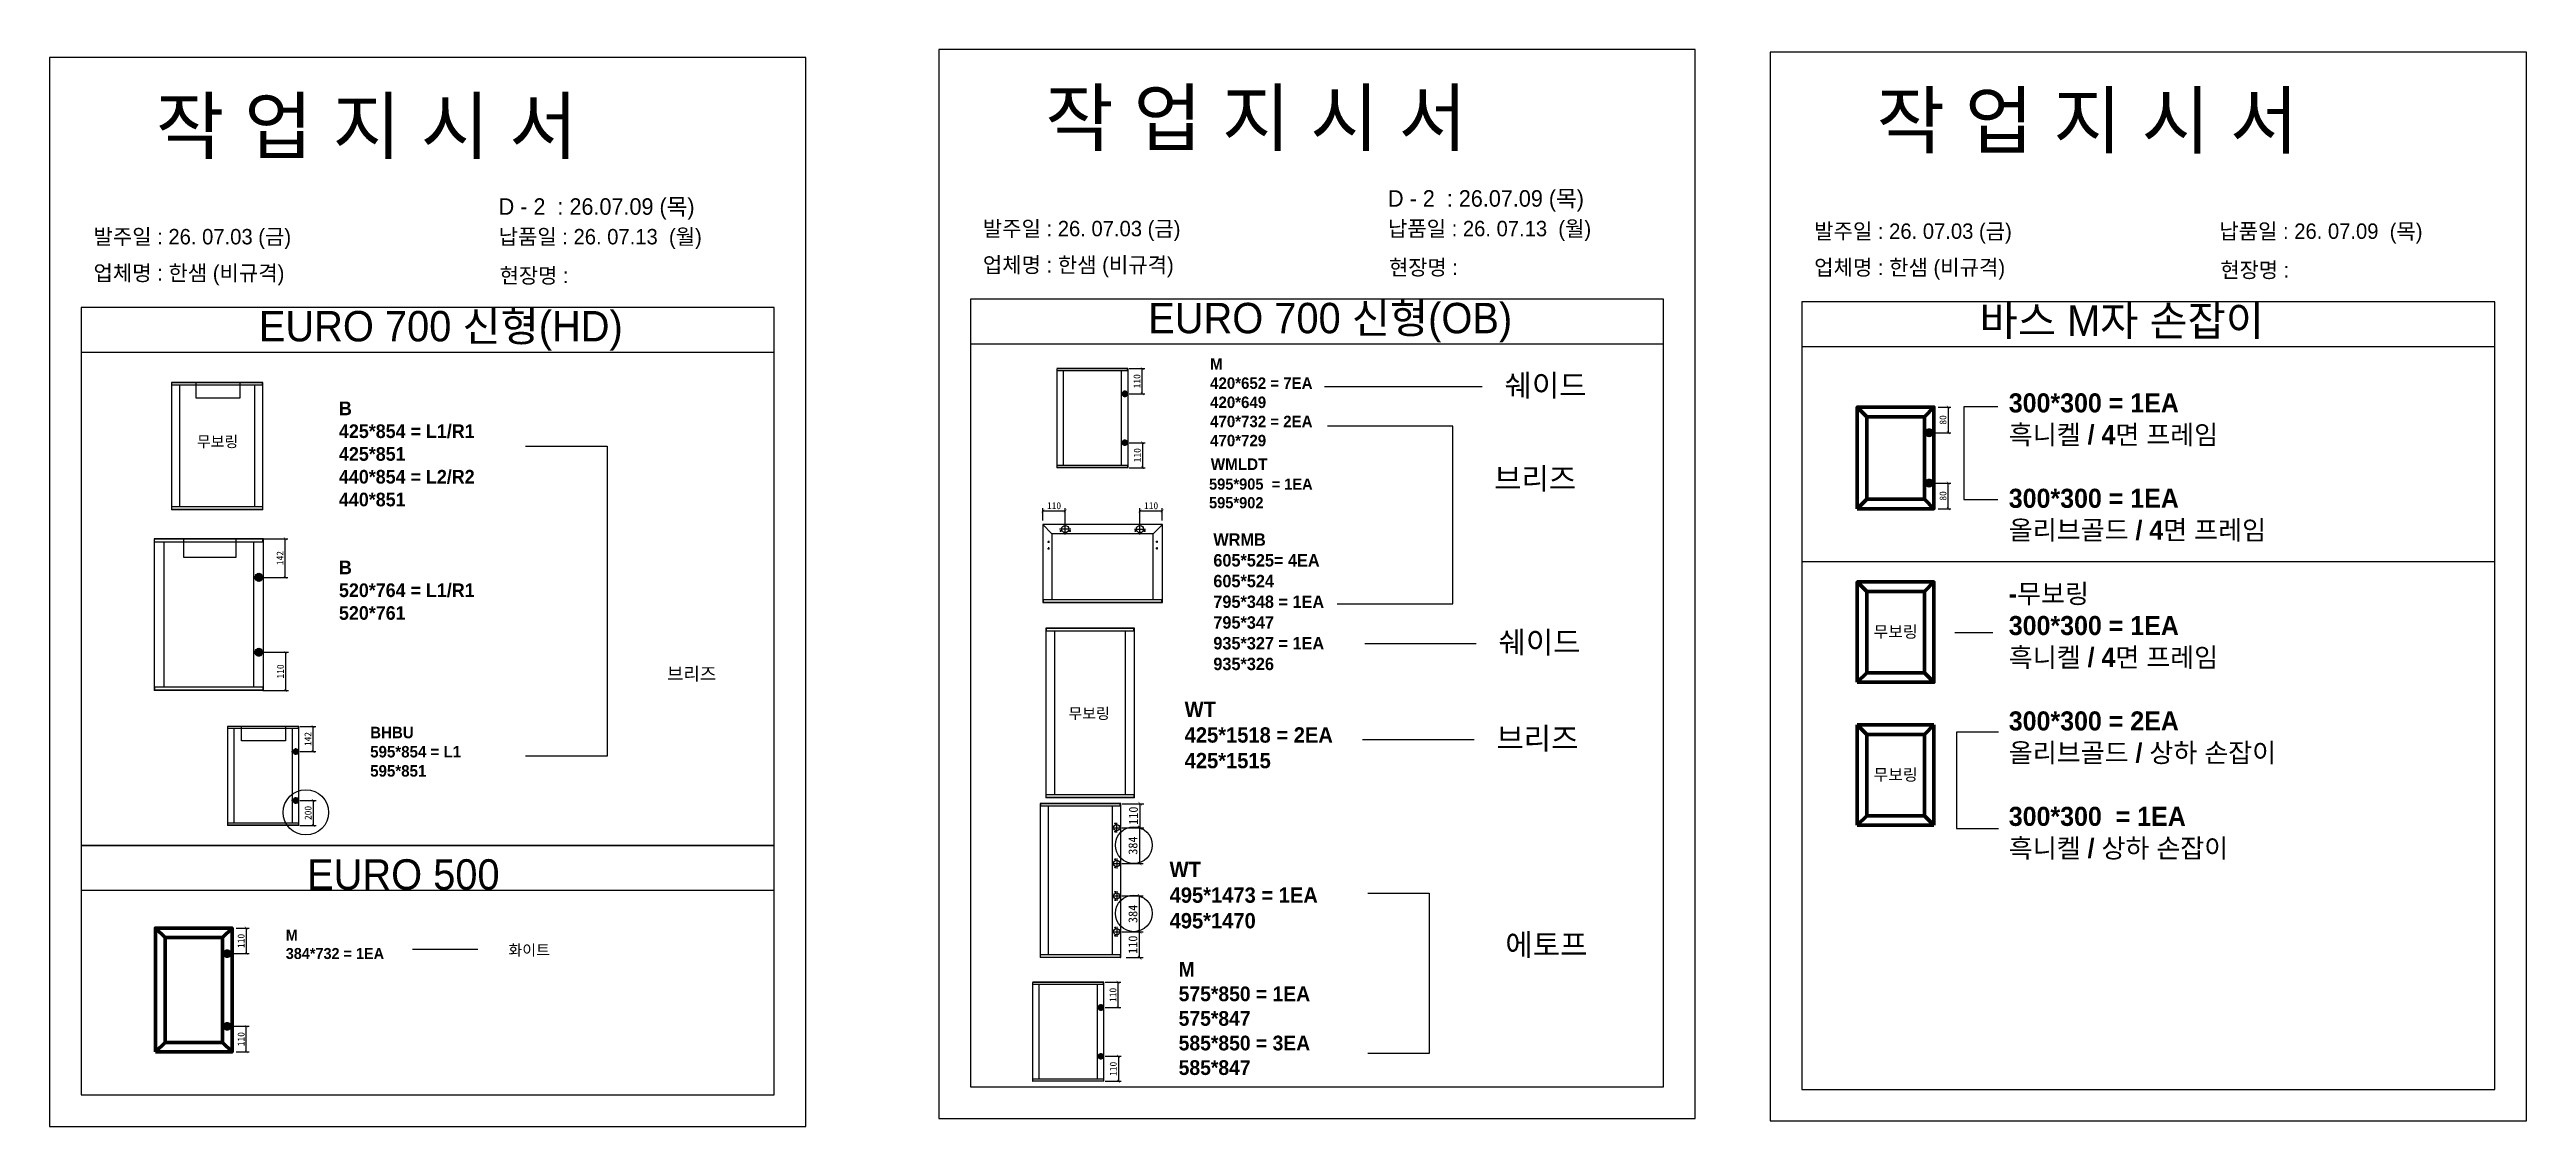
# Model space of a CAD drawing. Header units: millimetres. Extents: x -44117 to 256353, y -2095463 to 65325.
# Drawn here: x 110888 to 119851, y -1085956 to -1082056 of the extents above; entities that cross this region are included whole.
import ezdxf

# ---------------------------------------------------------------- set-up
doc = ezdxf.new("R2010")
doc.units = ezdxf.units.MM
doc.header["$LTSCALE"] = 10
doc.layers.add('Layer1', color=7, linetype='Continuous', lineweight=70)
doc.styles.add('MtX_Gulim', font='')
doc.styles.get('MtX_Gulim').set_extended_font_data('Gulim', bold=True)
doc.dimstyles.new('ISO-25', dxfattribs={"dimtxt": 2.5, "dimasz": 2.5, "dimexe": 1, "dimexo": 1, "dimtad": 1, "dimtxsty": 'Standard', "dimblk": 'ARCHTICK', "dimcen": 2.5, "dimadec": 0, "dimazin": 0, "dimtfac": 1, "dimtmove": 0, "dimatfit": 3, "dimfxl": 0, "dimarcsym": 0})

msp = doc.modelspace()

# ---------------------------------------------------------------- texts
at = {"linetype": 'Continuous', "style": 'MtX_Gulim'}
msp.add_text('WMLDT', height=42.094774, dxfattribs=at).set_placement((115089.64404, -1083578.89211))
at = {"attachment_point": 1}
for s, width, gutter_width, heights, insert, char_height in [('{\\fGulim|b0|i0|c129|p50;작 업 지 시 서}', 4666.4485321, 17.63682, [-219.88959], (114490.53045, -1082204.58124), 197.5323919), ('{\\fGulim|b0|i0|c129|p50;작 업 지 시 서}', 4666.4485321, 17.63682, [-219.88959], (117498.89082, -1082213.96786), 197.5323919), ('{\\fGulim|b0|i0|c129|p50;작 업 지 시 서}', 4666.4485321, 17.63682, [-219.88959], (111272.24557, -1082233.91746), 197.5323919), ('\\pt11;{\\fGulim|b0|i0|c129|p50;발주일 : 26. 07.03 (금)}', 5387.0305146, 20.36026, [56.20102], (111046.50593, -1082705.98748), 55.8685452), ('{\\fGulim|b0|i0|c129|p50;납품일 : 26. 07.13  (월)}', 5387.0305146, 20.36026, [57.15569], (112512.40857, -1082705.98748), 55.8685452), ('\\pt11;{\\fGulim|b0|i0|c129|p50;발주일 : 26. 07.03 (금)}', 5387.0305146, 20.36026, [56.20102], (114264.7908, -1082676.65126), 55.8685452), ('{\\fGulim|b0|i0|c129|p50;납품일 : 26. 07.13  (월)}', 5387.0305146, 20.36026, [57.15569], (115730.69344, -1082676.65126), 55.8685452), ('\\pt11;{\\fGulim|b0|i0|c129|p50;발주일 : 26. 07.03 (금)}', 5387.0305146, 20.36026, [56.20102], (117273.15118, -1082686.03788), 55.8685452), ('{\\fGulim|b0|i0|c129|p50;납품일 : 26. 07.09  (목)}', 5387.0305146, 20.36026, [57.15569], (118739.05382, -1082686.03788), 55.8685452), ('{\\fGulim|b0|i0|c129|p50;업체명 : 한샘 (비규격)}', 5387.0305146, 20.36026, [58.82126], (114264.7908, -1082808.0257), 55.8685452), ('{\\fGulim|b0|i0|c129|p50;현장명 :  }', 5350.1178156, 20.22075, [61.9135], (115734.59147, -1082817.39511), 55.485726), ('{\\fGulim|b0|i0|c129|p50;업체명 : 한샘 (비규격)}', 5387.0305146, 20.36026, [58.82126], (117273.15118, -1082817.41232), 55.8685452), ('{\\fGulim|b0|i0|c129|p50;현장명 :  }', 5350.1178156, 20.22075, [61.9135], (118742.95185, -1082826.78173), 55.485726), ('{\\fGulim|b0|i0|c129|p50;업체명 : 한샘 (비규격)}', 5387.0305146, 20.36026, [58.82126], (111046.50593, -1082837.36192), 55.8685452), ('{\\fGulim|b0|i0|c129|p50;현장명 :  }', 5350.1178156, 20.22075, [61.9135], (112516.3066, -1082846.73133), 55.485726), ('{\\fGulim|b0|i0|c129|p50;EURO 700 신형(HD)}', 2601.342149, 9.83176, [-138.56106], (111645.02026, -1083002.89453), 110.1157193), ('{\\fGulim|b0|i0|c129|p50;EURO 700 신형(OB)}', 2601.342149, 9.83176, [-138.56106], (114863.30513, -1082973.55831), 110.1157193), ('{\\fGulim|b0|i0|c129|p50;바스 M자 손잡이}', 2601.342149, 9.83176, [-122.57888], (117871.6655, -1082982.94493), 110.1157193), ('{\\f굴림|b1|i0|c129|p50;M\\P420*652 = 7EA\\P\\C1;420*649\\P\\C256;470*732 = 2EA\\P\\C1;470*729}', 12575.7294449, 161.73502, [1981.23901], (115087.23753, -1083174.15231), 41.5890059), ('{\\f굴림|b1|i0|c129|p50;쉐이드}', 23852.584981, 306.76538, [-87.64725], (116152.79929, -1083233.05356), 78.8825253), ('{\\f굴림|b1|i0|c129|p50;B\\P425*854 = L1/R1\\P\\C1;425*851^J\\C256;440*854 = L2/R2\\P\\C1;440*851}', 14956.403488, 192.3526, [-389.87386], (111934.79733, -1083331.02801), 49.4620972), ('{\\f굴림|b1|i0|c129|p50;300*300 = 1EA\\P흑니켈 / 4면 프레임\\P\\P300*300 = 1EA\\P올리브골드 / 4면 프레임\\P\\P-무보링\\P300*300 = 1EA\\P흑니켈 / 4면 프레임\\P\\P300*300 = 2EA\\P올리브골드 / 상하 손잡이 \\P\\P300*300  = 1EA\\P흑니켈 / 상하 손잡이}', 20889.8622155, 268.66214, [3291.08622], (117977.30059, -1083301.08916), 69.0845494), ('{\\f굴림|b1|i0|c129|p50;무보링}', 12005.9183538, 154.40675, [-44.22125], (111420.83751, -1083456.0253), 39.7045922), ('{\\f굴림|b1|i0|c129|p50;595*905  = 1EA\\P\\C1;595*902}', 12227.03771, 157.25054, [510.01558], (115083.28279, -1083609.59625), 40.4358527), ('{\\f굴림|b1|i0|c129|p50;브리즈}', 23852.584981, 306.76538, [-87.64725], (116114.94116, -1083570.39137), 78.8825253), ('{\\f굴림|b1|i0|c129|p50;WRMB\\P605*525= 4EA\\P\\C1;605*524\\P\\C256;795*348 = 1EA\\P\\C1;795*347\\P\\C256;935*327 = 1EA\\P\\C1;935*326}', 14674.544536, 188.72764, [-496.90476], (115098.95467, -1083808.23961), 45), ('{\\f굴림|b1|i0|c129|p50;B\\P520*764 = L1/R1\\P\\C1;520*761}', 14956.403488, 192.3526, [-220.28953], (111934.79733, -1083906.84866), 49.4620972), ('{\\f굴림|b1|i0|c129|p50;쉐이드}', 23852.584981, 306.76538, [-87.64725], (116131.09396, -1084162.99734), 78.8825253), ('{\\f굴림|b1|i0|c129|p50;무보링}', 12811.5044794, 164.7673, [-47.18846], (117487.96952, -1084143.15123), 42.3687339), ('{\\f굴림|b1|i0|c129|p50;브리즈}', 14325.1668253, 184.23434, [-52.63838], (113122.10997, -1084293.06958), 47.3745439), ('{\\f굴림|b1|i0|c129|p50;무보링}', 12005.9183538, 154.40675, [-44.22125], (114574.73099, -1084440.29912), 39.7045922), ('{\\f굴림|b1|i0|c129|p50;WT\\P425*1518 = 2EA\\P\\C1;425*1515}', 16827.0859125, 216.41123, [-243.05779], (114995.06695, -1084417.52344), 55.648603), ('{\\f굴림|b1|i0|c129|p50;BHBU\\P595*854 = L1\\P\\C1;595*851}', 12604.7778903, 162.10861, [345.16714], (112047.8113, -1084508.37861), 41.6850715), ('{\\f굴림|b1|i0|c129|p50;브리즈}', 23852.584981, 306.76538, [-87.64725], (116123.01756, -1084511.3965), 78.8825253), ('{\\f굴림|b1|i0|c129|p50;무보링}', 12811.5044794, 164.7673, [-47.18846], (117487.96952, -1084660.69936), 42.3687339), ('{\\fGulim|b0|i0|c129|p50;EURO 500}', 2601.342149, 9.83176, [113.19485], (111819.59996, -1084988.0798), 110.1157193), ('{\\f굴림|b1|i0|c129|p50;WT\\P495*1473 = 1EA\\P\\C1;495*1470}', 16827.0859125, 216.41123, [-243.05779], (114940.65153, -1084997.2446), 55.648603), ('\\pt10;{\\f굴림|b1|i0|c129|p50;M}\\P\\pt10;{\\f굴림|b1|i0|c129|p50;384*732 = 1EA}', 12072.7918459, 155.2668, [-107.78896], (111742.36306, -1085242.79368), 39.9257485), ('{\\f굴림|b1|i0|c129|p50;화이트}', 12072.7918459, 155.2668, [-44.36194], (112547.97863, -1085297.16087), 39.9257485), ('{\\f굴림|b1|i0|c129|p50;에토프}', 23852.584981, 306.76538, [-87.75159], (116155.53177, -1085258.35678), 78.8825253), ('{\\f굴림|b1|i0|c129|p50;M\\P575*850 = 1EA\\P\\C1;575*847\\P\\C0;585*850 = 3EA\\P\\C1;585*847}', 16147.2883513, 207.66843, [2543.91904], (114973.44714, -1085359.70129), 53.4004547)]:
    msp.add_mtext_dynamic_manual_height_columns(s, width=width, gutter_width=gutter_width, heights=heights, dxfattribs=dict(at, insert=insert, char_height=char_height))
at = {"color": 1, "char_height": 59.7264419, "attachment_point": 1}
for insert in [(112512.72303, -1082594.92861), (115731.0079, -1082565.59239)]:
    msp.add_mtext_dynamic_manual_height_columns('{\\fGulim|b0|i0|c129|p50;D - 2  : 26.07.09 (목)}', width=5759.0217184, gutter_width=21.7662, heights=[61.10247], dxfattribs=dict(at, insert=insert))

# ---------------------------------------------------------------- blocks, each defined once
blk = doc.blocks.new('_ArchTick')
at = {"color": 0, "linetype": 'ByBlock', "const_width": 0.15}
blk.add_lwpolyline([(-0.5, -0.5), (0.5, 0.5)], dxfattribs=at)
blk = doc.blocks.new('*D7451')
at = {"color": 0, "lineweight": -2}
for p, q in [((114706.9, -1085433.6), (114764.3, -1085433.6)), ((114754.3, -1085524.6), (114754.3, -1085433.6)), ((114706.9, -1085524.6), (114764.3, -1085524.6))]:
    blk.add_line(p, q, dxfattribs=at)
at = {"layer": 'Defpoints', "color": 0}
for p in [(114691.9, -1085433.6), (114754.3, -1085433.6), (114691.9, -1085524.6)]:
    blk.add_point(p, dxfattribs=at)
at = {"color": 0, "lineweight": -2, "xscale": 10, "yscale": 10, "zscale": 10}
for p, rotation in [((114754.3, -1085433.6), 90), ((114754.3, -1085524.6), 270)]:
    blk.add_blockref('_ArchTick', p, dxfattribs=dict(at, rotation=rotation))
at = {"color": 0, "insert": (114735.5, -1085479.1), "char_height": 25, "attachment_point": 5, "rotation": 90}
blk.add_mtext('110', dxfattribs=at)
blk = doc.blocks.new('*D7452')
at = {"color": 0, "lineweight": -2}
for p, q in [((114706.9, -1085701.6), (114765.3, -1085701.6)), ((114755.3, -1085701.6), (114755.3, -1085792.1)), ((114706.9, -1085792.1), (114765.3, -1085792.1))]:
    blk.add_line(p, q, dxfattribs=at)
at = {"layer": 'Defpoints', "color": 0}
for p in [(114691.9, -1085701.6), (114691.9, -1085792.1), (114755.3, -1085792.1)]:
    blk.add_point(p, dxfattribs=at)
at = {"color": 0, "lineweight": -2, "xscale": 10, "yscale": 10, "zscale": 10}
for p, rotation in [((114755.3, -1085701.6), 90), ((114755.3, -1085792.1), 270)]:
    blk.add_blockref('_ArchTick', p, dxfattribs=dict(at, rotation=rotation))
at = {"color": 0, "insert": (114736.5, -1085746.9), "char_height": 25, "attachment_point": 5, "rotation": 90}
blk.add_mtext('110', dxfattribs=at)
blk = doc.blocks.new('*D7453')
at = {"color": 0, "lineweight": -2}
for p, q in [((111659.7, -1083827.9), (111750.3, -1083827.9)), ((111740.3, -1083967.4), (111740.3, -1083827.9)), ((111659.7, -1083967.4), (111750.3, -1083967.4))]:
    blk.add_line(p, q, dxfattribs=at)
at = {"layer": 'Defpoints', "color": 0}
for p in [(111644.7, -1083827.9), (111740.3, -1083827.9), (111644.7, -1083967.4)]:
    blk.add_point(p, dxfattribs=at)
at = {"color": 0, "lineweight": -2, "xscale": 10, "yscale": 10, "zscale": 10}
for p, rotation in [((111740.3, -1083827.9), 90), ((111740.3, -1083967.4), 270)]:
    blk.add_blockref('_ArchTick', p, dxfattribs=dict(at, rotation=rotation))
at = {"color": 0, "insert": (111721.6, -1083897.6), "char_height": 25, "attachment_point": 5, "rotation": 90}
blk.add_mtext('142', dxfattribs=at)
blk = doc.blocks.new('*D7454')
at = {"color": 0, "lineweight": -2}
for p, q in [((111659.7, -1084238.7), (111751.9, -1084238.7)), ((111741.9, -1084238.7), (111741.9, -1084377.3)), ((111659.7, -1084377.3), (111751.9, -1084377.3))]:
    blk.add_line(p, q, dxfattribs=at)
at = {"layer": 'Defpoints', "color": 0}
for p in [(111644.7, -1084238.7), (111644.7, -1084377.3), (111741.9, -1084377.3)]:
    blk.add_point(p, dxfattribs=at)
at = {"color": 0, "lineweight": -2, "xscale": 10, "yscale": 10, "zscale": 10}
for p, rotation in [((111741.9, -1084238.7), 90), ((111741.9, -1084377.3), 270)]:
    blk.add_blockref('_ArchTick', p, dxfattribs=dict(at, rotation=rotation))
at = {"color": 0, "insert": (111723.1, -1084308), "char_height": 25, "attachment_point": 5, "rotation": 90}
blk.add_mtext('110', dxfattribs=at)
blk = doc.blocks.new('*D7455')
at = {"color": 0, "lineweight": -2}
for p, q in [((114768.7, -1084787), (114847.1, -1084787)), ((114834.1, -1084873.8), (114834.1, -1084787)), ((114768.7, -1084873.8), (114847.1, -1084873.8))]:
    blk.add_line(p, q, dxfattribs=at)
at = {"layer": 'Defpoints', "color": 0}
for p in [(114749.2, -1084787), (114834.1, -1084787), (114749.2, -1084873.8)]:
    blk.add_point(p, dxfattribs=at)
at = {"color": 0, "lineweight": -2, "xscale": 13, "yscale": 13, "zscale": 13}
for p, rotation in [((114834.1, -1084787), 90), ((114834.1, -1084873.8), 270)]:
    blk.add_blockref('_ArchTick', p, dxfattribs=dict(at, rotation=rotation))
at = {"color": 0, "insert": (114809.7, -1084830.4), "char_height": 32.5, "attachment_point": 5, "rotation": 90}
blk.add_mtext('110', dxfattribs=at)
blk = doc.blocks.new('*D7456')
at = {"color": 0, "lineweight": -2}
for p, q in [((114768.7, -1085250.6), (114845.3, -1085250.6)), ((114832.3, -1085344.3), (114832.3, -1085250.6)), ((114783, -1085344.3), (114845.3, -1085344.3))]:
    blk.add_line(p, q, dxfattribs=at)
at = {"layer": 'Defpoints', "color": 0}
for p in [(114749.2, -1085250.6), (114832.3, -1085250.6), (114763.5, -1085344.3)]:
    blk.add_point(p, dxfattribs=at)
at = {"color": 0, "lineweight": -2, "xscale": 13, "yscale": 13, "zscale": 13}
for p, rotation in [((114832.3, -1085250.6), 90), ((114832.3, -1085344.3), 270)]:
    blk.add_blockref('_ArchTick', p, dxfattribs=dict(at, rotation=rotation))
at = {"color": 0, "insert": (114808, -1085297.5), "char_height": 32.5, "attachment_point": 5, "rotation": 90}
blk.add_mtext('110', dxfattribs=at)
blk = doc.blocks.new('*D7457')
at = {"color": 0, "lineweight": -2}
for p, q in [((114768.7, -1085121.1), (114845.3, -1085121.1)), ((114832.3, -1085250.6), (114832.3, -1085121.1)), ((114768.7, -1085250.6), (114845.3, -1085250.6))]:
    blk.add_line(p, q, dxfattribs=at)
at = {"layer": 'Defpoints', "color": 0}
for p in [(114749.2, -1085121.1), (114832.3, -1085121.1), (114749.2, -1085250.6)]:
    blk.add_point(p, dxfattribs=at)
at = {"color": 0, "lineweight": -2, "xscale": 13, "yscale": 13, "zscale": 13}
for p, rotation in [((114832.3, -1085121.1), 90), ((114832.3, -1085250.6), 270)]:
    blk.add_blockref('_ArchTick', p, dxfattribs=dict(at, rotation=rotation))
at = {"color": 0, "insert": (114808, -1085185.9), "char_height": 32.5, "attachment_point": 5, "rotation": 90}
blk.add_mtext('384', dxfattribs=at)
blk = doc.blocks.new('*D7458')
at = {"color": 0, "lineweight": -2}
for p, q in [((114768.7, -1084873.8), (114845.3, -1084873.8)), ((114832.3, -1084873.8), (114832.3, -1085003.3)), ((114768.7, -1085003.3), (114845.3, -1085003.3))]:
    blk.add_line(p, q, dxfattribs=at)
at = {"layer": 'Defpoints', "color": 0}
for p in [(114749.2, -1084873.8), (114749.2, -1085003.3), (114832.3, -1085003.3)]:
    blk.add_point(p, dxfattribs=at)
at = {"color": 0, "lineweight": -2, "xscale": 13, "yscale": 13, "zscale": 13}
for p, rotation in [((114832.3, -1084873.8), 90), ((114832.3, -1085003.3), 270)]:
    blk.add_blockref('_ArchTick', p, dxfattribs=dict(at, rotation=rotation))
at = {"color": 0, "insert": (114808, -1084938.6), "char_height": 32.5, "attachment_point": 5, "rotation": 90}
blk.add_mtext('384', dxfattribs=at)
blk = doc.blocks.new('*D7459')
at = {"color": 0, "lineweight": -2}
for p, q in [((114482, -1083761.6), (114482, -1083716.9)), ((114563, -1083777.6), (114563, -1083716.9)), ((114482, -1083726.9), (114563, -1083726.9))]:
    blk.add_line(p, q, dxfattribs=at)
at = {"layer": 'Defpoints', "color": 0}
for p in [(114482, -1083776.6), (114563, -1083726.9), (114563, -1083792.6)]:
    blk.add_point(p, dxfattribs=at)
at = {"color": 0, "lineweight": -2, "xscale": 10, "yscale": 10, "zscale": 10, "rotation": 180}
blk.add_blockref('_ArchTick', (114482, -1083726.9), dxfattribs=at)
at = {"color": 0, "lineweight": -2, "xscale": 10, "yscale": 10, "zscale": 10}
blk.add_blockref('_ArchTick', (114563, -1083726.9), dxfattribs=at)
at = {"color": 0, "insert": (114522.5, -1083708.2), "char_height": 25, "attachment_point": 5}
blk.add_mtext('110', dxfattribs=at)
blk = doc.blocks.new('*D7460')
at = {"color": 0, "lineweight": -2}
for p, q in [((114833.4, -1083777.6), (114833.4, -1083716.9)), ((114914.3, -1083761.6), (114914.3, -1083716.9)), ((114833.4, -1083726.9), (114914.3, -1083726.9))]:
    blk.add_line(p, q, dxfattribs=at)
at = {"layer": 'Defpoints', "color": 0}
for p in [(114833.4, -1083792.6), (114914.3, -1083726.9), (114914.3, -1083776.6)]:
    blk.add_point(p, dxfattribs=at)
at = {"color": 0, "lineweight": -2, "xscale": 10, "yscale": 10, "zscale": 10, "rotation": 180}
blk.add_blockref('_ArchTick', (114833.4, -1083726.9), dxfattribs=at)
at = {"color": 0, "lineweight": -2, "xscale": 10, "yscale": 10, "zscale": 10}
blk.add_blockref('_ArchTick', (114914.3, -1083726.9), dxfattribs=at)
at = {"color": 0, "insert": (114873.8, -1083708.2), "char_height": 25, "attachment_point": 5}
blk.add_mtext('110', dxfattribs=at)
blk = doc.blocks.new('*D7461')
at = {"color": 0, "lineweight": -2}
for p, q in [((114794, -1083211.8), (114851.4, -1083211.8)), ((114841.4, -1083302.8), (114841.4, -1083211.8)), ((114794, -1083302.8), (114851.4, -1083302.8))]:
    blk.add_line(p, q, dxfattribs=at)
at = {"layer": 'Defpoints', "color": 0}
for p in [(114779, -1083211.8), (114841.4, -1083211.8), (114779, -1083302.8)]:
    blk.add_point(p, dxfattribs=at)
at = {"color": 0, "lineweight": -2, "xscale": 10, "yscale": 10, "zscale": 10}
for p, rotation in [((114841.4, -1083211.8), 90), ((114841.4, -1083302.8), 270)]:
    blk.add_blockref('_ArchTick', p, dxfattribs=dict(at, rotation=rotation))
at = {"color": 0, "insert": (114822.6, -1083257.3), "char_height": 25, "attachment_point": 5, "rotation": 90}
blk.add_mtext('110', dxfattribs=at)
blk = doc.blocks.new('*D7462')
at = {"color": 0, "lineweight": -2}
for p, q in [((114794, -1083479.8), (114852.4, -1083479.8)), ((114842.4, -1083479.8), (114842.4, -1083570.3)), ((114794, -1083570.3), (114852.4, -1083570.3))]:
    blk.add_line(p, q, dxfattribs=at)
at = {"layer": 'Defpoints', "color": 0}
for p in [(114779, -1083479.8), (114779, -1083570.3), (114842.4, -1083570.3)]:
    blk.add_point(p, dxfattribs=at)
at = {"color": 0, "lineweight": -2, "xscale": 10, "yscale": 10, "zscale": 10}
for p, rotation in [((114842.4, -1083479.8), 90), ((114842.4, -1083570.3), 270)]:
    blk.add_blockref('_ArchTick', p, dxfattribs=dict(at, rotation=rotation))
at = {"color": 0, "insert": (114823.6, -1083525.1), "char_height": 25, "attachment_point": 5, "rotation": 90}
blk.add_mtext('110', dxfattribs=at)
blk = doc.blocks.new('*D7464')
at = {"color": 0, "lineweight": -2}
for p, q in [((111562.9, -1085237.2), (111609.5, -1085237.2)), ((111599.5, -1085237.2), (111599.5, -1085329.9)), ((111545.2, -1085329.9), (111609.5, -1085329.9))]:
    blk.add_line(p, q, dxfattribs=at)
at = {"layer": 'Defpoints', "color": 0}
for p in [(111547.9, -1085237.2), (111530.2, -1085329.9), (111599.5, -1085329.9)]:
    blk.add_point(p, dxfattribs=at)
at = {"color": 0, "lineweight": -2, "xscale": 10, "yscale": 10, "zscale": 10}
for p, rotation in [((111599.5, -1085237.2), 90), ((111599.5, -1085329.9), 270)]:
    blk.add_blockref('_ArchTick', p, dxfattribs=dict(at, rotation=rotation))
at = {"color": 0, "insert": (111580.8, -1085283.6), "char_height": 25, "attachment_point": 5, "rotation": 90}
blk.add_mtext('110', dxfattribs=at)
blk = doc.blocks.new('*D7465')
at = {"color": 0, "lineweight": -2}
for p, q in [((111545.2, -1085593), (111609.5, -1085593)), ((111599.5, -1085685.8), (111599.5, -1085593)), ((111562.9, -1085685.8), (111609.5, -1085685.8))]:
    blk.add_line(p, q, dxfattribs=at)
at = {"layer": 'Defpoints', "color": 0}
for p in [(111530.2, -1085593), (111599.5, -1085593), (111547.9, -1085685.8)]:
    blk.add_point(p, dxfattribs=at)
at = {"color": 0, "lineweight": -2, "xscale": 10, "yscale": 10, "zscale": 10}
for p, rotation in [((111599.5, -1085593), 90), ((111599.5, -1085685.8), 270)]:
    blk.add_blockref('_ArchTick', p, dxfattribs=dict(at, rotation=rotation))
at = {"color": 0, "insert": (111580.8, -1085639.4), "char_height": 25, "attachment_point": 5, "rotation": 90}
blk.add_mtext('110', dxfattribs=at)
blk = doc.blocks.new('*D7466')
at = {"color": 0, "lineweight": -2}
for p, q in [((111793.6, -1084507.2), (111851, -1084507.2)), ((111841, -1084598.2), (111841, -1084507.2)), ((111793.6, -1084598.2), (111851, -1084598.2))]:
    blk.add_line(p, q, dxfattribs=at)
at = {"layer": 'Defpoints', "color": 0}
for p in [(111778.6, -1084507.2), (111841, -1084507.2), (111778.6, -1084598.2)]:
    blk.add_point(p, dxfattribs=at)
at = {"color": 0, "lineweight": -2, "xscale": 10, "yscale": 10, "zscale": 10}
for p, rotation in [((111841, -1084507.2), 90), ((111841, -1084598.2), 270)]:
    blk.add_blockref('_ArchTick', p, dxfattribs=dict(at, rotation=rotation))
at = {"color": 0, "insert": (111822.2, -1084552.7), "char_height": 25, "attachment_point": 5, "rotation": 90}
blk.add_mtext('142', dxfattribs=at)
blk = doc.blocks.new('*D7467')
at = {"color": 0, "lineweight": -2}
for p, q in [((111793.6, -1084775.2), (111852, -1084775.2)), ((111842, -1084775.2), (111842, -1084865.7)), ((111793.6, -1084865.7), (111852, -1084865.7))]:
    blk.add_line(p, q, dxfattribs=at)
at = {"layer": 'Defpoints', "color": 0}
for p in [(111778.6, -1084775.2), (111778.6, -1084865.7), (111842, -1084865.7)]:
    blk.add_point(p, dxfattribs=at)
at = {"color": 0, "lineweight": -2, "xscale": 10, "yscale": 10, "zscale": 10}
for p, rotation in [((111842, -1084775.2), 90), ((111842, -1084865.7), 270)]:
    blk.add_blockref('_ArchTick', p, dxfattribs=dict(at, rotation=rotation))
at = {"color": 0, "insert": (111823.2, -1084820.4), "char_height": 25, "attachment_point": 5, "rotation": 90}
blk.add_mtext('200', dxfattribs=at)
blk = doc.blocks.new('*D7471')
at = {"color": 0, "lineweight": -2}
for p, q in [((117721.4, -1083351.1), (117768.1, -1083351.1)), ((117758.1, -1083351.1), (117758.1, -1083443.8)), ((117703.7, -1083443.8), (117768.1, -1083443.8))]:
    blk.add_line(p, q, dxfattribs=at)
at = {"layer": 'Defpoints', "color": 0}
for p in [(117706.4, -1083351.1), (117688.7, -1083443.8), (117758.1, -1083443.8)]:
    blk.add_point(p, dxfattribs=at)
at = {"color": 0, "lineweight": -2, "xscale": 10, "yscale": 10, "zscale": 10}
for p, rotation in [((117758.1, -1083351.1), 90), ((117758.1, -1083443.8), 270)]:
    blk.add_blockref('_ArchTick', p, dxfattribs=dict(at, rotation=rotation))
at = {"color": 0, "insert": (117739.3, -1083397.4), "char_height": 25, "attachment_point": 5, "rotation": 90}
blk.add_mtext('80', dxfattribs=at)
blk = doc.blocks.new('*D7472')
at = {"color": 0, "lineweight": -2}
for p, q in [((117703.7, -1083626.1), (117768.1, -1083626.1)), ((117758.1, -1083718.9), (117758.1, -1083626.1)), ((117721.4, -1083718.9), (117768.1, -1083718.9))]:
    blk.add_line(p, q, dxfattribs=at)
at = {"layer": 'Defpoints', "color": 0}
for p in [(117688.7, -1083626.1), (117758.1, -1083626.1), (117706.4, -1083718.9)]:
    blk.add_point(p, dxfattribs=at)
at = {"color": 0, "lineweight": -2, "xscale": 10, "yscale": 10, "zscale": 10}
for p, rotation in [((117758.1, -1083626.1), 90), ((117758.1, -1083718.9), 270)]:
    blk.add_blockref('_ArchTick', p, dxfattribs=dict(at, rotation=rotation))
at = {"color": 0, "insert": (117739.3, -1083672.5), "char_height": 25, "attachment_point": 5, "rotation": 90}
blk.add_mtext('80', dxfattribs=at)

# ---------------------------------------------------------------- dimensions: what is measured, and where the dimension line sits
for base, p1, p2, angle, text, override, picture, middle in [((114841.37999, -1083211.80095), (114778.95953, -1083302.83565), (114778.95953, -1083211.80095), 90, '110', {"dimscale": 10, "dimasz": 1, "dimexo": 1.5, "dimtxsty": 'Standard'}, '*D7461', (114822.62999, -1083257.3183)), ((117758.06457, -1083443.8298), (117706.36747, -1083351.06785), (117688.67822, -1083443.8298), 90, '80', {"dimscale": 10, "dimasz": 1, "dimexo": 1.5, "dimtxsty": 'Standard'}, '*D7471', (117739.31457, -1083397.44883)), ((114842.37836, -1083570.29941), (114778.95953, -1083479.8344), (114778.95953, -1083570.29941), 90, '110', {"dimscale": 10, "dimasz": 1, "dimexo": 1.5, "dimtxsty": 'Standard'}, '*D7462', (114823.62836, -1083525.06691)), ((117758.06457, -1083626.13059), (117706.36747, -1083718.89253), (117688.67822, -1083626.13059), 270, '80', {"dimscale": 10, "dimasz": 1, "dimexo": 1.5, "dimtxsty": 'Standard'}, '*D7472', (117739.31457, -1083672.51156)), ((111740.32813, -1083827.85297), (111644.65823, -1083967.379), (111644.65823, -1083827.85297), 90, '142', {"dimscale": 10, "dimasz": 1, "dimexo": 1.5, "dimtxsty": 'Standard'}, '*D7453', (111721.57813, -1083897.61599)), ((111741.85829, -1084377.31233), (111644.65823, -1084238.65944), (111644.65823, -1084377.31233), 90, '110', {"dimscale": 10, "dimasz": 1, "dimexo": 1.5, "dimtxsty": 'Standard'}, '*D7454', (111723.10829, -1084307.98589)), ((111840.9711, -1084507.17468), (111778.55063, -1084598.20938), (111778.55063, -1084507.17468), 90, '142', {"dimscale": 10, "dimasz": 1, "dimexo": 1.5, "dimtxsty": 'Standard'}, '*D7466', (111822.2211, -1084552.69203)), ((111841.96947, -1084865.67315), (111778.55063, -1084775.20813), (111778.55063, -1084865.67315), 90, '200', {"dimscale": 10, "dimasz": 1, "dimexo": 1.5, "dimtxsty": 'Standard'}, '*D7467', (111823.21947, -1084820.44064)), ((114832.33113, -1085003.33684), (114749.20875, -1084873.80403), (114749.20875, -1085003.33684), 90, '384', {"dimscale": 13, "dimasz": 1, "dimexo": 1.5, "dimtxsty": 'Standard'}, '*D7458', (114807.95613, -1084938.57044)), ((114832.33113, -1085121.08807), (114749.20875, -1085250.62085), (114749.20875, -1085121.08807), 90, '384', {"dimscale": 13, "dimasz": 1, "dimexo": 1.5, "dimtxsty": 'Standard'}, '*D7457', (114807.95613, -1085185.85446)), ((111599.54967, -1085329.93703), (111547.85257, -1085237.17509), (111530.16331, -1085329.93703), 90, '110', {"dimscale": 10, "dimasz": 1, "dimexo": 1.5, "dimtxsty": 'Standard'}, '*D7464', (111580.79967, -1085283.55606)), ((114832.33113, -1085250.62085), (114763.54167, -1085344.3055), (114749.20875, -1085250.62085), 90, '110', {"dimscale": 13, "dimasz": 1, "dimexo": 1.5}, '*D7456', (114807.95613, -1085297.46318)), ((114754.28633, -1085433.59307), (114691.86586, -1085524.62776), (114691.86586, -1085433.59307), 90, '110', {"dimscale": 10, "dimasz": 1, "dimexo": 1.5, "dimtxsty": 'Standard'}, '*D7451', (114735.53633, -1085479.11041)), ((111599.54967, -1085593.02582), (111547.85257, -1085685.78776), (111530.16331, -1085593.02582), 270, '110', {"dimscale": 10, "dimasz": 1, "dimexo": 1.5, "dimtxsty": 'Standard'}, '*D7465', (111580.79967, -1085639.40679)), ((114755.2847, -1085792.09153), (114691.86586, -1085701.62652), (114691.86586, -1085792.09153), 90, '110', {"dimscale": 10, "dimasz": 1, "dimexo": 1.5, "dimtxsty": 'Standard'}, '*D7452', (114736.5347, -1085746.85903))]:
    dim = msp.add_linear_dim(base=base, p1=p1, p2=p2, angle=angle, text=text, dimstyle='ISO-25', override=override)
    dim.commit()
    dim.dimension.update_dxf_attribs({"geometry": picture, "text_midpoint": middle})
for base, p1, p2, picture, middle in [((114562.97996, -1083726.94655), (114482.04974, -1083776.59391), (114562.97996, -1083792.55721), '*D7459', (114522.51485, -1083708.19655)), ((114914.28334, -1083726.94655), (114833.35313, -1083792.55721), (114914.28334, -1083776.59391), '*D7460', (114873.81823, -1083708.19655))]:
    dim = msp.add_linear_dim(base=base, p1=p1, p2=p2, text='110', dimstyle='ISO-25', override={"dimscale": 10, "dimasz": 1, "dimexo": 1.5, "dimtxsty": 'Standard'})
    dim.commit()
    dim.dimension.update_dxf_attribs({"geometry": picture, "text_midpoint": middle})
dim = msp.add_linear_dim(base=(114834.09538, -1084786.97463), p1=(114749.20875, -1084873.80403), p2=(114749.20875, -1084786.97463), angle=90, text='110', dimstyle='ISO-25', override={"dimscale": 13, "dimasz": 1, "dimexo": 1.5})
dim.commit()
dim.dimension.update_dxf_attribs({"geometry": '*D7455', "text_midpoint": (114834.09538, -1084830.38933), "dimtype": 160})

# ---------------------------------------------------------------- linework, layer by layer
for p, q in [((113509.93862, -1082989.86938), (111001.55496, -1082989.86938)), ((116728.2235, -1082960.53316), (114219.83983, -1082960.53316)), ((119736.58387, -1082969.91978), (117228.20021, -1082969.91978)), ((113509.93862, -1083152.75144), (111001.55496, -1083152.75144)), ((116728.2235, -1083123.41522), (114219.83983, -1083123.41522)), ((119736.58387, -1083132.80184), (117228.20021, -1083132.80184)), ((111328.321, -1083262.22194), (111328.321, -1083722.06202)), ((111659.86596, -1083262.81741), (111328.321, -1083262.81741)), ((111659.86596, -1083271.81572), (111328.321, -1083271.81572)), ((111659.53514, -1083261.89112), (111328.65182, -1083261.89112)), ((111357.764, -1083271.15408), (111357.764, -1083712.46824)), ((111630.09214, -1083712.46824), (111630.09214, -1083271.81572)), ((111658.21186, -1083271.81572), (111658.21186, -1083261.89112)), ((111659.86596, -1083722.06202), (111659.86596, -1083262.22194)), ((114531.99214, -1083212.05849), (114531.99214, -1083570.04186)), ((114790.09836, -1083212.52207), (114531.99214, -1083212.52207)), ((114790.09836, -1083219.52721), (114531.99214, -1083219.52721)), ((114789.84082, -1083211.80095), (114532.24968, -1083211.80095)), ((114554.91338, -1083219.01212), (114554.91338, -1083562.57315)), ((114766.91958, -1083562.57315), (114766.91958, -1083219.52721)), ((114788.81065, -1083219.52721), (114788.81065, -1083211.80095)), ((114790.09836, -1083570.04186), (114790.09836, -1083212.05849)), ((115501.63941, -1083276.38494), (116072.03528, -1083276.38494)), ((114790.09836, -1083562.57315), (114531.99214, -1083562.57315)), ((114790.09836, -1083569.5783), (114531.99214, -1083569.5783)), ((114789.84082, -1083570.29941), (114532.24968, -1083570.29941)), ((114533.27985, -1083570.29941), (114533.27985, -1083562.57315)), ((114788.81065, -1083562.57315), (114788.81065, -1083570.29941)), ((111659.86596, -1083712.46824), (111328.321, -1083712.46824)), ((111659.86596, -1083721.46655), (111328.321, -1083721.46655)), ((111659.53514, -1083722.39285), (111328.65182, -1083722.39285)), ((111329.9751, -1083722.39285), (111329.9751, -1083712.46824)), ((111658.21186, -1083712.46824), (111658.21186, -1083722.39285)), ((114481.6785, -1083776.59391), (114481.6785, -1084057.99343)), ((114514.71882, -1083809.63422), (114481.78724, -1083776.3314)), ((114914.28334, -1083776.22267), (114482.04974, -1083776.22267)), ((114514.71882, -1083809.63422), (114514.71882, -1084047.96997)), ((114881.61426, -1083809.63422), (114514.71882, -1083809.63422)), ((114583.22933, -1083792.55721), (114542.73059, -1083792.55721)), ((114549.24409, -1083799.982), (114543.30426, -1083799.982)), ((114546.27418, -1083797.01208), (114546.27418, -1083802.95191)), ((114562.97995, -1083812.80657), (114562.97995, -1083772.30784)), ((114582.65565, -1083799.982), (114576.71582, -1083799.982)), ((114579.68573, -1083797.01208), (114579.68573, -1083802.95191)), ((114813.10376, -1083792.55721), (114853.6025, -1083792.55721)), ((114819.61728, -1083799.982), (114813.67745, -1083799.982)), ((114816.64736, -1083797.01208), (114816.64736, -1083802.95191)), ((114833.35314, -1083812.80657), (114833.35314, -1083772.30784)), ((114853.02883, -1083799.982), (114847.089, -1083799.982)), ((114850.05891, -1083797.01208), (114850.05891, -1083802.95191)), ((114881.61426, -1083809.63422), (114914.54584, -1083776.3314)), ((114881.61426, -1084047.22749), (114881.61426, -1083809.63422)), ((114914.65458, -1084057.99343), (114914.65458, -1083776.59391)), ((111266.13907, -1083828.2477), (111266.13907, -1084376.91759)), ((111661.73037, -1083828.95821), (111266.13907, -1083828.95821)), ((111661.73037, -1083839.69477), (111266.13907, -1083839.69477)), ((111661.33565, -1083827.85297), (111266.53379, -1083827.85297)), ((111301.26973, -1083838.90532), (111301.26973, -1084365.47053)), ((111626.20499, -1084365.47053), (111626.20499, -1083839.69477)), ((111659.75674, -1083839.69477), (111659.75674, -1083827.85297)), ((111661.73037, -1084376.91759), (111661.73037, -1083828.2477)), ((114498.38428, -1083838.5909), (114505.80907, -1083838.5909)), ((114498.38428, -1083862.35023), (114505.80907, -1083862.35023)), ((114502.09668, -1083834.87851), (114502.09668, -1083842.3033)), ((114502.09668, -1083858.63783), (114502.09668, -1083866.06262)), ((114897.94881, -1083838.5909), (114890.52402, -1083838.5909)), ((114897.94881, -1083862.35023), (114890.52402, -1083862.35023)), ((114894.23641, -1083834.87851), (114894.23641, -1083842.3033)), ((114894.23641, -1083858.63783), (114894.23641, -1083866.06262)), ((114481.6785, -1084047.22749), (114914.65458, -1084047.22749)), ((114481.6785, -1084057.3252), (114914.28334, -1084057.3252)), ((114482.04974, -1084058.36467), (114914.28334, -1084058.36467)), ((114483.5347, -1084047.22749), (114483.5347, -1084058.36467)), ((114912.79838, -1084058.36467), (114912.79838, -1084047.22749)), ((114492.45265, -1084152.07294), (114492.45265, -1084764.79797)), ((114813.11356, -1084152.72147), (114492.45265, -1084152.72147)), ((114813.11356, -1084162.52144), (114492.45265, -1084162.52144)), ((114812.75327, -1084151.71265), (114492.81294, -1084151.71265)), ((114494.25412, -1084151.71265), (114494.25412, -1084162.52144)), ((114524.51874, -1084161.80086), (114524.51874, -1084754.34948)), ((114780.68718, -1084754.34948), (114780.68718, -1084162.52144)), ((114811.31209, -1084162.52144), (114811.31209, -1084151.71265)), ((114813.11356, -1084764.79797), (114813.11356, -1084152.07294)), ((115646.50987, -1084206.32872), (116050.32995, -1084206.32872)), ((111661.73037, -1084365.47053), (111266.13907, -1084365.47053)), ((111661.73037, -1084376.2071), (111266.13907, -1084376.2071)), ((111661.33565, -1084377.31233), (111266.53379, -1084377.31233)), ((111268.1127, -1084377.31233), (111268.1127, -1084365.47053)), ((111659.75674, -1084365.47053), (111659.75674, -1084377.31233)), ((111531.58325, -1084507.43222), (111531.58325, -1084865.4156)), ((111789.68947, -1084507.8958), (111531.58325, -1084507.8958)), ((111789.68947, -1084514.90094), (111531.58325, -1084514.90094)), ((111789.43192, -1084507.17468), (111531.84079, -1084507.17468)), ((111554.50448, -1084514.38586), (111554.50448, -1084857.94689)), ((111766.51069, -1084857.94689), (111766.51069, -1084514.90094)), ((111788.40176, -1084514.90094), (111788.40176, -1084507.17468)), ((111789.68947, -1084865.4156), (111789.68947, -1084507.43222)), ((115638.43346, -1084554.72788), (116042.25354, -1084554.72788)), ((114471.779, -1084786.38435), (114471.779, -1085344.0736)), ((114763.63772, -1084786.97463), (114471.779, -1084786.97463)), ((114763.63772, -1084795.89436), (114471.779, -1084795.89436)), ((114763.30978, -1084786.05642), (114472.10693, -1084786.05642)), ((114473.41865, -1084786.05642), (114473.41865, -1084795.89436)), ((114813.11356, -1084754.34948), (114492.45265, -1084754.34948)), ((114813.11356, -1084764.14946), (114492.45265, -1084764.14946)), ((114812.75327, -1084765.15828), (114492.81294, -1084765.15828)), ((114494.25412, -1084765.15828), (114494.25412, -1084754.34948)), ((114500.96487, -1084795.23849), (114500.96487, -1085334.56361)), ((114734.12391, -1085334.56361), (114734.12391, -1084795.89436)), ((114761.99806, -1084795.89436), (114761.99806, -1084786.05642)), ((114763.63772, -1085344.0736), (114763.63772, -1084786.38435)), ((114811.31209, -1084754.34948), (114811.31209, -1084765.15828)), ((111789.68947, -1084857.94689), (111531.58325, -1084857.94689)), ((111789.68947, -1084864.95203), (111531.58325, -1084864.95203)), ((111789.43192, -1084865.67315), (111531.84079, -1084865.67315)), ((111532.87096, -1084865.67315), (111532.87096, -1084857.94689)), ((111788.40176, -1084857.94689), (111788.40176, -1084865.67315)), ((114731.32164, -1084873.80403), (114767.09585, -1084873.80403)), ((114745.92943, -1084859.04713), (114740.68254, -1084859.04713)), ((114745.92943, -1084888.56093), (114740.68254, -1084888.56093)), ((114743.30598, -1084856.42368), (114743.30598, -1084861.67058)), ((114743.30598, -1084885.93748), (114743.30598, -1084891.18438)), ((114749.20875, -1084891.69114), (114749.20875, -1084855.91694)), ((113510.51008, -1084938.3926), (111002.12642, -1084938.3926)), ((113510.51008, -1084939.17361), (111002.12642, -1084939.17361)), ((114731.32164, -1085003.33685), (114767.09585, -1085003.33685)), ((114745.92943, -1084988.57993), (114740.68254, -1084988.57993)), ((114745.92943, -1085018.09373), (114740.68254, -1085018.09373)), ((114743.30598, -1084985.95648), (114743.30598, -1084991.20338)), ((114743.30598, -1085015.47029), (114743.30598, -1085020.71718)), ((114749.20875, -1084985.44974), (114749.20875, -1085021.22394)), ((113510.51008, -1085101.27465), (111002.12642, -1085101.27465)), ((114731.32164, -1085121.08807), (114767.09585, -1085121.08807)), ((114745.92943, -1085106.33115), (114740.68254, -1085106.33115)), ((114745.92943, -1085135.84496), (114740.68254, -1085135.84496)), ((114743.30598, -1085103.7077), (114743.30598, -1085108.9546)), ((114743.30598, -1085133.22151), (114743.30598, -1085138.46841)), ((114749.20875, -1085103.20096), (114749.20875, -1085138.97516)), ((114745.92943, -1085235.86394), (114740.68254, -1085235.86394)), ((114743.30598, -1085233.24049), (114743.30598, -1085238.48739)), ((114749.20875, -1085232.73375), (114749.20875, -1085268.50796)), ((114763.63772, -1085334.56361), (114471.779, -1085334.56361)), ((114473.41865, -1085344.40155), (114473.41865, -1085334.56361)), ((114731.32164, -1085250.62086), (114767.09585, -1085250.62086)), ((114745.92943, -1085265.37774), (114740.68254, -1085265.37774)), ((114743.30598, -1085262.75429), (114743.30598, -1085268.00119)), ((114761.99806, -1085334.56361), (114761.99806, -1085344.40155)), ((114763.63772, -1085343.48334), (114471.779, -1085343.48334)), ((114763.30978, -1085344.40155), (114472.10693, -1085344.40155)), ((114444.89848, -1085433.85061), (114444.89848, -1085791.83398)), ((114703.0047, -1085434.31418), (114444.89848, -1085434.31418)), ((114703.0047, -1085441.31933), (114444.89848, -1085441.31933)), ((114702.74716, -1085433.59307), (114445.15602, -1085433.59307)), ((114467.81972, -1085440.80424), (114467.81972, -1085784.36527)), ((114679.82592, -1085784.36527), (114679.82592, -1085441.31933)), ((114701.71699, -1085441.31933), (114701.71699, -1085433.59307)), ((114703.0047, -1085791.83398), (114703.0047, -1085433.85061)), ((114703.0047, -1085784.36527), (114444.89848, -1085784.36527)), ((114446.18619, -1085792.09153), (114446.18619, -1085784.36527)), ((114701.71699, -1085784.36527), (114701.71699, -1085792.09153)), ((114703.0047, -1085791.37041), (114444.89848, -1085791.37041)), ((114702.74716, -1085792.09153), (114445.15602, -1085792.09153))]:
    msp.add_line(p, q)
at = {"color": 1}
for p, q in [((117228.20021, -1083909.89554), (119736.58387, -1083909.89554)), ((117919.80769, -1084168.67592), (117782.5312, -1084168.67592))]:
    msp.add_line(p, q, dxfattribs=at)
for points in [[(110887.53752, -1085955.67517), (113623.95606, -1085955.67517), (113623.95606, -1082085.59753), (110887.53752, -1082085.59753)], [(114105.8224, -1085926.33895), (116842.24093, -1085926.33895), (116842.24093, -1082056.26131), (114105.8224, -1082056.26131)], [(117114.18277, -1085935.72557), (119850.60131, -1085935.72557), (119850.60131, -1082065.64793), (117114.18277, -1082065.64793)]]:
    msp.add_lwpolyline(points, close=True)
for points in [[(111001.55496, -1082989.86938), (111001.55496, -1085841.65773), (113509.93862, -1085841.65773), (113509.93862, -1082989.86938)], [(114219.83983, -1082960.53316), (114219.83983, -1085812.32151), (116728.2235, -1085812.32151), (116728.2235, -1082960.53316)], [(117228.20021, -1082969.91978), (117228.20021, -1085821.70813), (119736.58387, -1085821.70813), (119736.58387, -1082969.91978)], [(111576.25212, -1083261.89112), (111576.25212, -1083318.65825), (111418.36563, -1083318.65825), (111418.36563, -1083261.89112)], [(115547.06917, -1084062.7202), (115965.52773, -1084062.7202), (115965.52773, -1083419.88911), (115511.73491, -1083419.88911)], [(112610.25631, -1083492.57673), (112905.30838, -1083492.57673), (112905.30838, -1084614.99464), (112610.25631, -1084614.99464)], [(111561.96439, -1083827.85297), (111561.96439, -1083895.58613), (111373.57811, -1083895.58613), (111373.57811, -1083827.85297)], [(111741.03815, -1084507.17468), (111741.03815, -1084559.59097), (111582.22047, -1084559.59097), (111582.22047, -1084507.17468)], [(115658.46008, -1085110.581), (115879.48681, -1085110.581), (115879.48681, -1085691.31653), (115658.46008, -1085691.31653)], [(112201.03531, -1085313.51404), (112436.98251, -1085313.51404)]]:
    msp.add_lwpolyline(points)
for points in [[(117937.16448, -1083349.75068), (117814.08901, -1083349.75068), (117814.08901, -1083685.84138), (117937.16448, -1083685.84138)], [(117940.00469, -1084528.27719), (117788.52719, -1084528.27719), (117788.52719, -1084876.67544), (117940.00469, -1084876.67544)]]:
    msp.add_lwpolyline(points, dxfattribs=at)
for centre, radius in [((114546.27418, -1083799.982), 1.18797), ((114562.97995, -1083792.55721), 12.99338), ((114579.68573, -1083799.982), 1.18797), ((114816.64736, -1083799.982), 1.18797), ((114833.35314, -1083792.55721), 12.99338), ((114850.05891, -1083799.982), 1.18797), ((114502.09668, -1083838.5909), 1.11372), ((114502.09668, -1083862.35023), 1.11372), ((114894.23641, -1083838.5909), 1.11372), ((114894.23641, -1083862.35023), 1.11372), ((114749.20875, -1084873.80403), 11.47759), ((114743.30598, -1084859.04713), 1.04938), ((114743.30598, -1084888.56093), 1.04938), ((114749.20875, -1085003.33685), 11.47759), ((114743.30598, -1084988.57993), 1.04938), ((114743.30598, -1085018.09373), 1.04938), ((114749.20875, -1085121.08807), 11.47759), ((114743.30598, -1085106.33115), 1.04938), ((114743.30598, -1085135.84496), 1.04938), ((114749.20875, -1085250.62086), 11.47759), ((114743.30598, -1085235.86394), 1.04938), ((114743.30598, -1085265.37774), 1.04938)]:
    msp.add_circle(centre, radius)
for centre, radius in [((111815.10839, -1084818.2455), 82.03242), ((114811.19117, -1084936.96529), 66.40308), ((114811.19117, -1085183.93815), 66.40308)]:
    msp.add_circle(centre, radius, dxfattribs=at)
for centre, radius, start, end in [((111659.53514, -1083262.22194), 0.33082, 0, 90), ((114789.84082, -1083212.05849), 0.25754, 0, 90), ((114532.24968, -1083570.04187), 0.25754, 180, 270), ((114789.84082, -1083570.04187), 0.25754, 270, 0), ((111328.65182, -1083722.06203), 0.33082, 180, 270), ((111659.53514, -1083722.06203), 0.33082, 270, 0), ((114482.04974, -1083776.59391), 0.37124, 90, 180), ((114914.28334, -1083776.59391), 0.37124, 0, 90), ((111661.33565, -1083828.2477), 0.39473, 0, 90), ((114482.04974, -1084057.99343), 0.37124, 180, 270), ((114914.28334, -1084057.99343), 0.37124, 270, 0), ((114492.81294, -1084152.07294), 0.36029, 90, 180), ((114812.75327, -1084152.07294), 0.36029, 0, 90), ((111266.53379, -1084376.9176), 0.39473, 180, 270), ((111661.33565, -1084376.9176), 0.39473, 270, 0), ((111789.43192, -1084507.43222), 0.25754, 0, 90), ((114472.10693, -1084786.38435), 0.32793, 90, 180), ((114492.81294, -1084764.79799), 0.36029, 180, 270), ((114763.30978, -1084786.38435), 0.32793, 0, 90), ((114812.75327, -1084764.79799), 0.36029, 270, 0), ((111531.84079, -1084865.4156), 0.25754, 180, 270), ((111789.43192, -1084865.4156), 0.25754, 270, 0), ((114472.10693, -1085344.07362), 0.32793, 180, 270), ((114763.30978, -1085344.07362), 0.32793, 270, 0), ((114702.74716, -1085433.85061), 0.25754, 0, 90), ((114445.15602, -1085791.83399), 0.25754, 180, 270), ((114702.74716, -1085791.83399), 0.25754, 270, 0)]:
    msp.add_arc(centre, radius, start, end)
at = {"layer": 'Layer1'}
for p, q in [((114778.95953, -1083293.34364), (114778.95953, -1083312.32765)), ((117463.91102, -1083385.70449), (117429.27439, -1083351.06785)), ((117671.73084, -1083385.70449), (117706.36747, -1083351.06785)), ((117688.67822, -1083429.43269), (117688.67822, -1083458.2269)), ((114778.95953, -1083489.3264), (114778.95953, -1083470.3424)), ((117688.67822, -1083640.52769), (117688.67822, -1083611.73348)), ((117429.27439, -1083718.89253), (117463.91102, -1083684.2559)), ((117706.36747, -1083718.89253), (117671.73084, -1083684.2559)), ((117671.73084, -1083684.2559), (117706.36747, -1083718.89253)), ((111644.65823, -1083952.8309), (111644.65823, -1083981.92709)), ((117463.91102, -1084018.36215), (117429.27439, -1083983.72552)), ((117671.73084, -1084018.36215), (117706.36747, -1083983.72552)), ((111644.65823, -1084253.20754), (111644.65823, -1084224.11135)), ((117429.27439, -1084347.5108), (117463.91102, -1084312.87416)), ((117706.36747, -1084347.5108), (117671.73084, -1084312.87416)), ((117671.73084, -1084312.87416), (117706.36747, -1084347.5108)), ((117463.91102, -1084535.91028), (117429.27439, -1084501.27365)), ((117429.27439, -1084501.27365), (117429.27439, -1084865.05892)), ((117671.73084, -1084535.91028), (117706.36747, -1084501.27365)), ((117706.36747, -1084865.05892), (117706.36747, -1084501.27365)), ((111778.55063, -1084588.71737), (111778.55063, -1084607.70138)), ((117463.91102, -1084535.91028), (117463.91102, -1084830.42229)), ((117671.73084, -1084830.42229), (117671.73084, -1084535.91028)), ((111778.55063, -1084784.70014), (111778.55063, -1084765.71613)), ((117429.27439, -1084865.05892), (117463.91102, -1084830.42229)), ((117706.36747, -1084865.05892), (117671.73084, -1084830.42229)), ((117671.73084, -1084830.42229), (117706.36747, -1084865.05892)), ((111305.39612, -1085271.81172), (111270.75948, -1085237.17509)), ((111513.21593, -1085271.81172), (111547.85257, -1085237.17509)), ((111530.16331, -1085315.53992), (111530.16331, -1085344.33414)), ((114691.86586, -1085515.13576), (114691.86586, -1085534.11977)), ((111530.16331, -1085607.42293), (111530.16331, -1085578.62871)), ((111270.75948, -1085685.78776), (111305.39612, -1085651.15113)), ((111547.85257, -1085685.78776), (111513.21593, -1085651.15113)), ((111513.21593, -1085651.15113), (111547.85257, -1085685.78776)), ((114691.86586, -1085711.11852), (114691.86586, -1085692.13452))]:
    msp.add_line(p, q, dxfattribs=at)
at = {"layer": 'Layer1', "color": 1}
for p, q in [((117706.36747, -1084501.27365), (117429.27439, -1084501.27365)), ((117671.73084, -1084535.91028), (117463.91102, -1084535.91028)), ((117429.27439, -1084865.05892), (117706.36747, -1084865.05892)), ((117463.91102, -1084830.42229), (117671.73084, -1084830.42229))]:
    msp.add_line(p, q, dxfattribs=at)
at = {"layer": 'Layer1'}
for points in [[(114788.45153, -1083302.83565), (114769.46752, -1083302.83565)], [(117429.27439, -1083718.89253), (117706.36747, -1083718.89253), (117706.36747, -1083351.06785), (117429.27439, -1083351.06785)], [(117463.91102, -1083684.2559), (117671.73084, -1083684.2559), (117671.73084, -1083385.70449), (117463.91102, -1083385.70449)], [(117703.07532, -1083443.8298), (117674.28111, -1083443.8298)], [(114788.45153, -1083479.8344), (114769.46752, -1083479.8344)], [(117703.07532, -1083626.13059), (117674.28111, -1083626.13059)], [(111659.20633, -1083967.379), (111630.11014, -1083967.379)], [(117429.27439, -1084347.5108), (117706.36747, -1084347.5108), (117706.36747, -1083983.72552), (117429.27439, -1083983.72552)], [(117463.91102, -1084312.87416), (117671.73084, -1084312.87416), (117671.73084, -1084018.36215), (117463.91102, -1084018.36215)], [(111659.20633, -1084238.65944), (111630.11014, -1084238.65944)], [(111788.04263, -1084598.20938), (111769.05863, -1084598.20938)], [(111788.04263, -1084775.20813), (111769.05863, -1084775.20813)], [(111270.75948, -1085685.78776), (111547.85257, -1085685.78776), (111547.85257, -1085237.17509), (111270.75948, -1085237.17509)], [(111305.39612, -1085651.15113), (111513.21593, -1085651.15113), (111513.21593, -1085271.81172), (111305.39612, -1085271.81172)], [(111544.56042, -1085329.93703), (111515.76621, -1085329.93703)], [(111544.56042, -1085593.02582), (111515.76621, -1085593.02582)], [(114701.35787, -1085524.62776), (114682.37386, -1085524.62776)], [(114701.35787, -1085701.62652), (114682.37386, -1085701.62652)]]:
    msp.add_lwpolyline(points, close=True, dxfattribs=at)
for centre, radius in [((114778.95953, -1083302.83565), 6.328), ((117688.67822, -1083443.8298), 9.59807), ((114778.95953, -1083479.8344), 6.328), ((117688.67822, -1083626.13059), 9.59807), ((111644.65823, -1083967.379), 9.69873), ((111644.65823, -1084238.65944), 9.69873), ((111778.55063, -1084598.20938), 6.328), ((111778.55063, -1084775.20813), 6.328), ((111530.16331, -1085329.93703), 9.59807), ((111530.16331, -1085593.02582), 9.59807), ((114691.86586, -1085524.62776), 6.328), ((114691.86586, -1085701.62652), 6.328)]:
    msp.add_circle(centre, radius, dxfattribs=at)

msp.set_redraw_order([(e.dxf.handle, doc.entitydb.next_handle()) for e in msp.query("TEXT MTEXT ATTDEF DIMENSION ARC_DIMENSION")])  # texts and dimensions are drawn at this point

doc.saveas('drawing.dxf')
